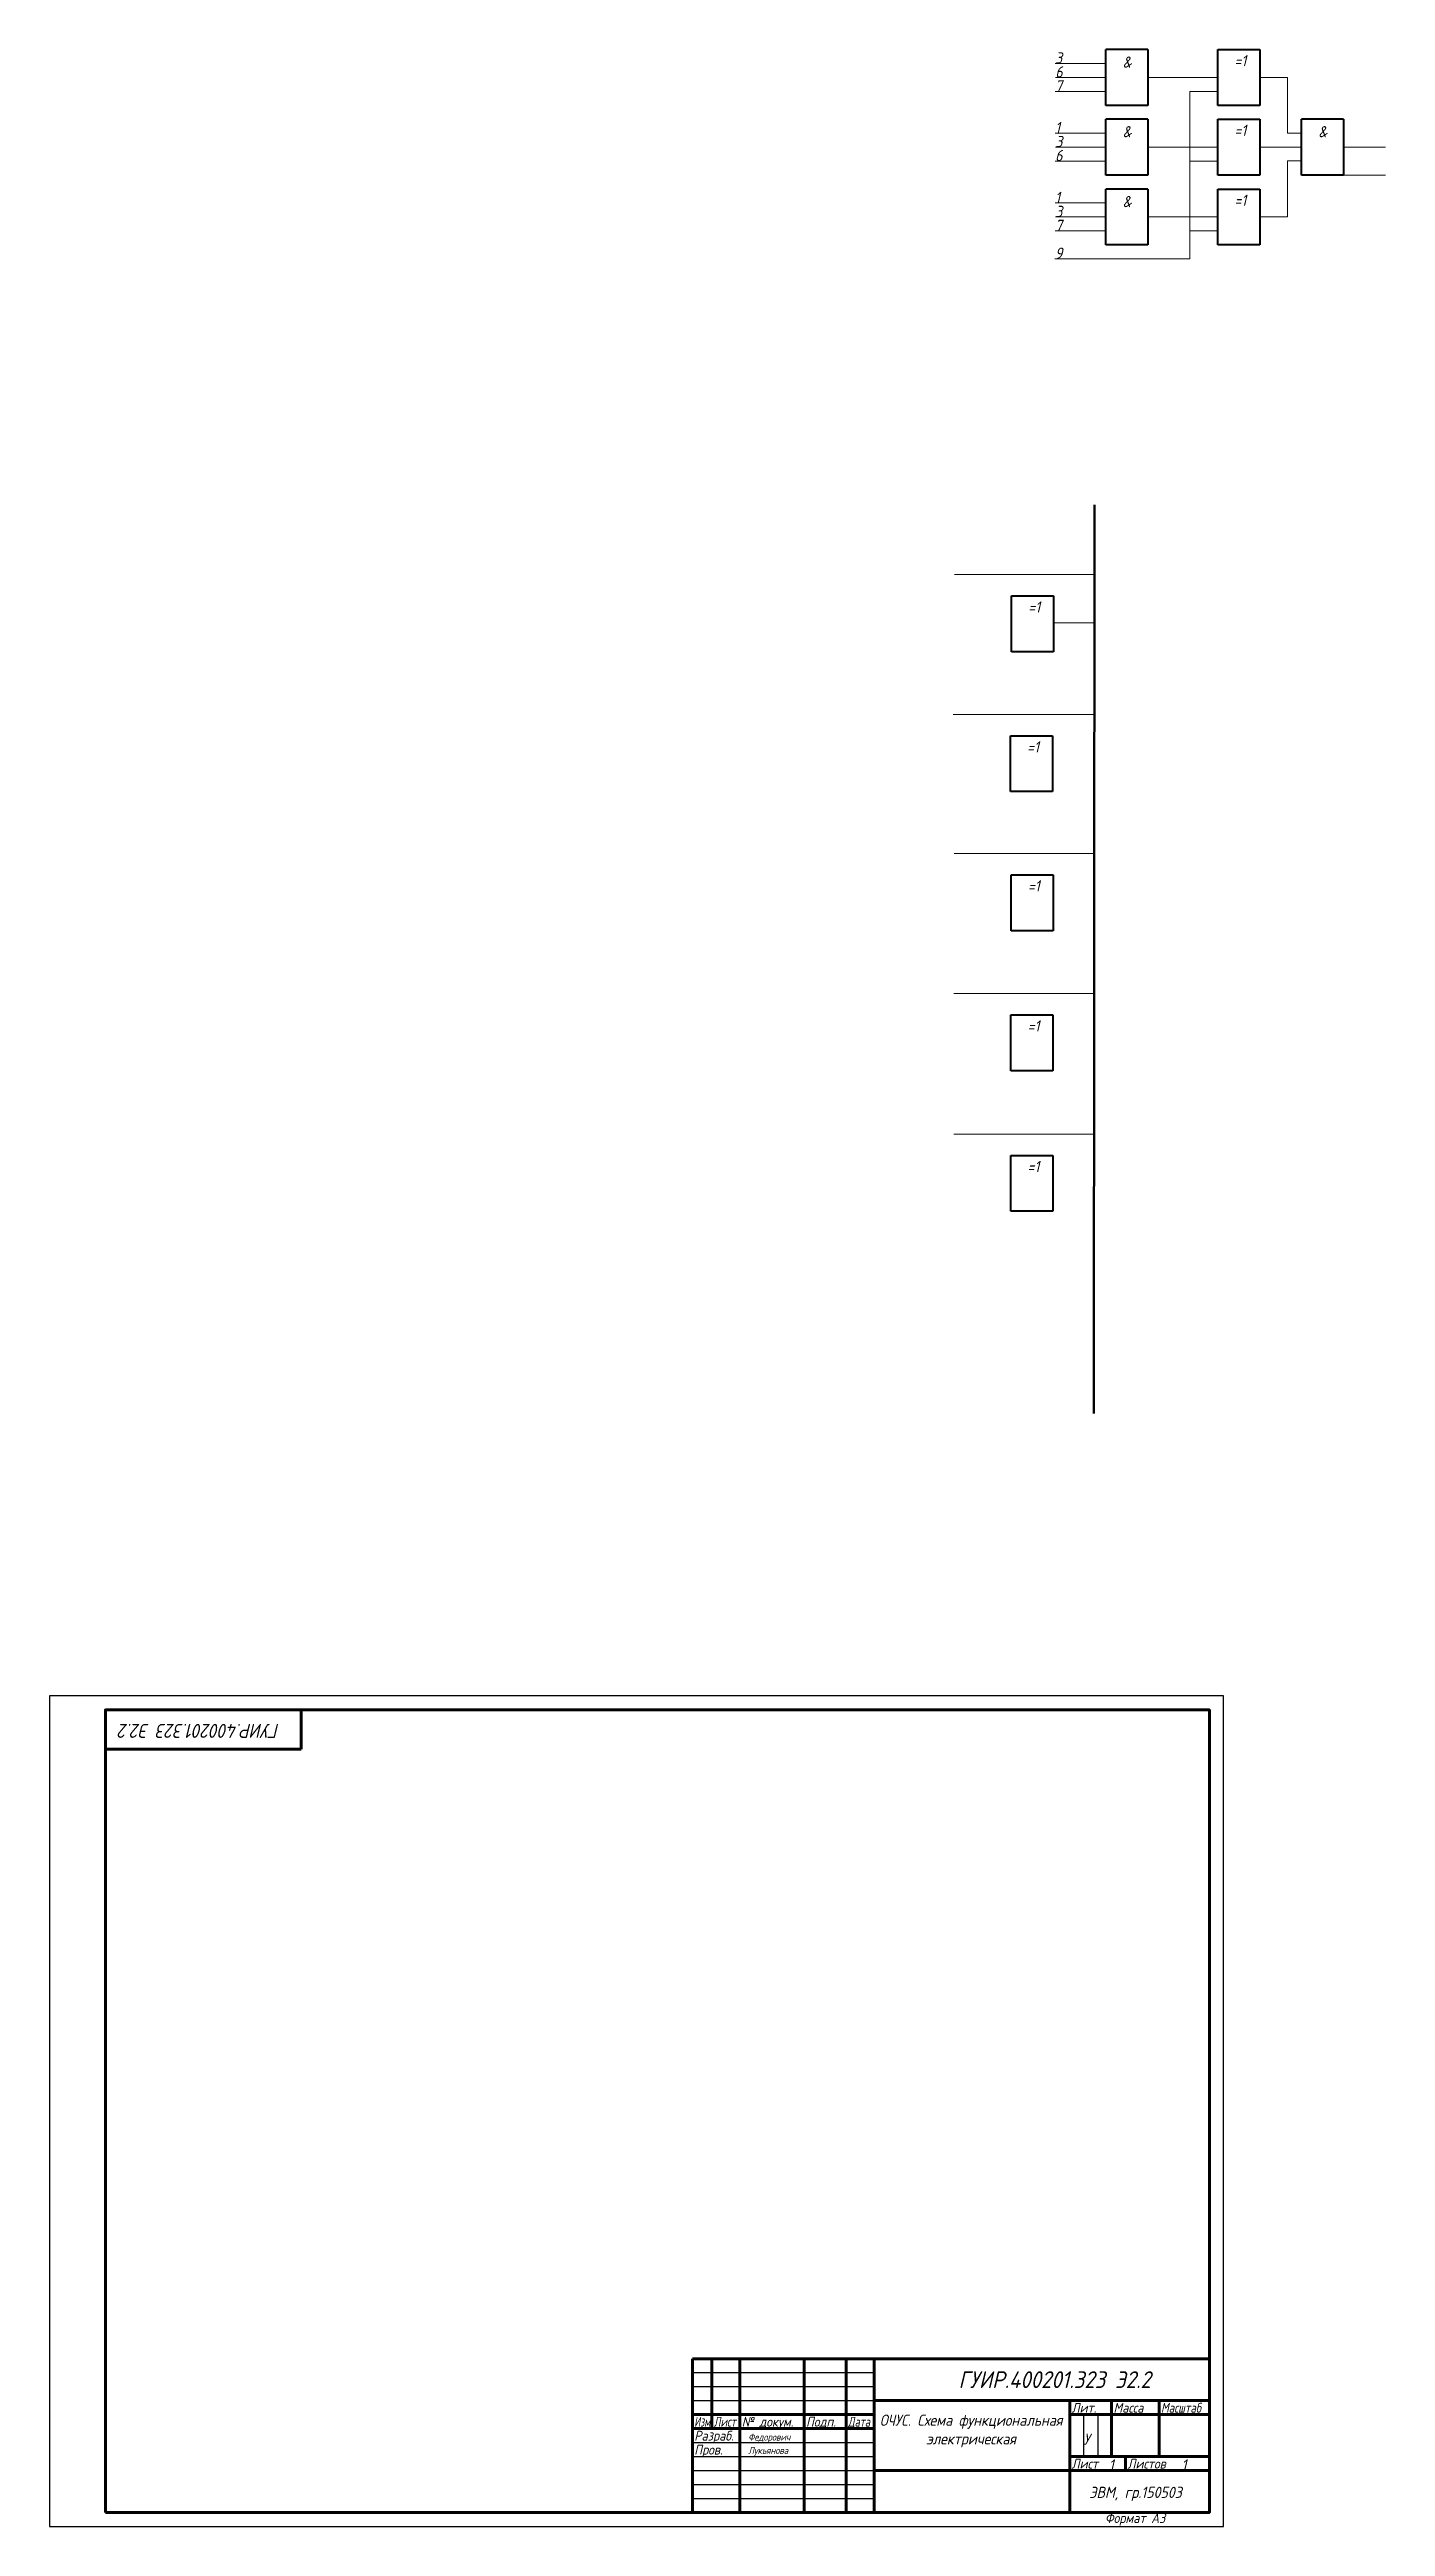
# Model space of a CAD drawing. Header units: millimetres. Extents: x 933 to 3512, y -240 to 1691.
# Drawn here: x 933 to 1411, y 416 to 1302 of the extents above; entities that cross this region are included whole.
import ezdxf

# ---------------------------------------------------------------- set-up
doc = ezdxf.new("R2010")
doc.units = ezdxf.units.MM
doc.header["$LTSCALE"] = 0.5
doc.layers.get('0').update_dxf_attribs({"lineweight": 60})
doc.layers.get('Defpoints').update_dxf_attribs({"color": 5})
doc.layers.add('4-текст', color=7, linetype='Continuous', true_color=0x00ad00)
doc.layers.add('провода', color=122, linetype='Continuous', lineweight=15)
doc.layers.add('фигуры', color=7, linetype='Continuous', lineweight=40)
doc.styles.get("Standard").update_dxf_attribs({"font": 'isocpeui.ttf', "width": 0.9})

msp = doc.modelspace()

# ---------------------------------------------------------------- texts
at = {"lineweight": -3, "width": 0.9}
msp.add_text('Формат А3', height=3.5, dxfattribs=at).set_placement((1310.51, 417.67))
at = {"insert": (1227.9, 456.42), "char_height": 4, "attachment_point": 1}
msp.add_mtext_dynamic_manual_height_columns('\\pxqc;ОЧУС. Схема функциональная электрическая', width=69.4534, gutter_width=20, heights=[22.24], dxfattribs=at)
at = {"layer": '4-текст', "lineweight": -3}
for s, width, p in [('Лит.', 0.9, (1298.57, 457.12)), ('Масса', 0.9, (1313.57, 457.12)), ('Масштаб', 0.8, (1330.57, 457.12)), ('Изм.', 0.7, (1163.57, 452.12)), ('Лист', 0.75, (1170.57, 452.12)), ('№ докум.', 0.9, (1180.57, 452.12)), ('Подп.', 0.9, (1203.57, 452.12)), ('Дата', 0.75, (1218.57, 452.12)), ('Разраб.', 0.9, (1163.57, 447.12)), ('Пров.', 0.9, (1163.57, 442.12)), ('Лист', 0.9, (1298.57, 437.12)), ('Листов', 0.9, (1318.57, 437.12))]:
    msp.add_text(s, height=3.5, dxfattribs=dict(at, width=width)).set_placement(p)
at = {"layer": 'провода', "width": 0.9}
for s, p in [('У', (1302.9, 445.62)), ('1', (1311.9, 436.42)), ('1', (1337.9, 436.42))]:
    msp.add_text(s, height=4, dxfattribs=at).set_placement(p)
at = {"layer": 'провода', "insert": (957.9, 700.92), "char_height": 5, "attachment_point": 6, "rotation": 180}
msp.add_mtext_dynamic_manual_height_columns('ГУИР.400201.323 Э2.2', width=70, gutter_width=20, heights=[0], dxfattribs=at)
at = {"layer": 'провода'}
for s, width, heights, insert, char_height, attachment_point in [('ГУИР.400201.323 Э2.2', 84.1599, [14.49], (1326.9, 468.92), 6, 6), ('Лукьянова', 23, [0], (1182.9, 444.87), 2.5, 1), ('Федорович', 23, [0], (1182.9, 449.62), 2.5, 1), ('ЭВМ, гр.150503', 50, [0], (1304.9, 430.62), 4, 1)]:
    msp.add_mtext_dynamic_manual_height_columns(s, width=width, gutter_width=20, heights=heights, dxfattribs=dict(at, insert=insert, char_height=char_height, attachment_point=attachment_point))
at = {"layer": 'фигуры', "width": 0.9}
for s, p in [('3', (1292.68, 1297.18)), ('6', (1292.76, 1292.18)), ('&', (1316.86, 1295.68)), ('=1', (1356.86, 1296.18)), ('7', (1292.7, 1287.18)), ('1', (1292.69, 1272.29)), ('3', (1292.77, 1267.29)), ('&', (1316.86, 1270.79)), ('=1', (1356.86, 1271.29)), ('&', (1386.86, 1270.79)), ('6', (1292.71, 1262.29)), ('1', (1292.68, 1247.3)), ('&', (1316.86, 1245.8)), ('=1', (1356.86, 1246.3)), ('3', (1292.76, 1242.3)), ('7', (1292.7, 1237.3)), ('9', (1292.67, 1227.35)), ('=1', (1283.12, 1100.82)), ('=1', (1282.7, 1050.79)), ('=1', (1282.96, 1001.07)), ('=1', (1282.87, 951)), ('=1', (1282.83, 900.74))]:
    msp.add_text(s, height=4, dxfattribs=at).set_placement(p)

# ---------------------------------------------------------------- linework, layer by layer
for p, q in [((952.9, 708.42), (952.9, 694.42)), ((1022.9, 694.42), (1022.9, 708.42)), ((952.9, 694.42), (1022.9, 694.42)), ((1297.9, 461.42), (1297.9, 456.42))]:
    msp.add_line(p, q)
at = {"lineweight": 60}
for p, q in [((1347.9, 476.42), (1162.9, 476.42)), ((1162.9, 421.42), (1162.9, 476.42)), ((1169.9, 476.42), (1169.9, 451.42)), ((1179.9, 421.42), (1179.9, 476.42)), ((1202.9, 476.42), (1202.9, 421.42)), ((1217.9, 421.42), (1217.9, 476.42)), ((1227.9, 476.42), (1227.9, 421.42)), ((1227.9, 461.42), (1347.9, 461.42)), ((1297.9, 421.42), (1297.9, 461.42)), ((1312.9, 461.42), (1312.9, 441.42)), ((1329.9, 441.42), (1329.9, 461.42)), ((1162.9, 456.42), (1227.9, 456.42)), ((1297.9, 456.42), (1347.9, 456.42)), ((1162.9, 451.42), (1227.9, 451.42)), ((1227.9, 436.42), (1347.9, 436.42)), ((1297.9, 441.42), (1347.9, 441.42)), ((1317.9, 436.42), (1317.9, 441.42))]:
    msp.add_line(p, q, dxfattribs=at)
at = {"lineweight": -3}
for p, q in [((1162.9, 471.42), (1227.9, 471.42)), ((1162.9, 466.42), (1227.9, 466.42)), ((1162.9, 461.42), (1227.9, 461.42)), ((1302.9, 441.42), (1302.9, 456.42)), ((1307.9, 456.42), (1307.9, 441.42)), ((1162.9, 446.42), (1227.9, 446.42)), ((1162.9, 441.42), (1227.9, 441.42)), ((1162.9, 436.42), (1227.9, 436.42)), ((1162.9, 431.42), (1227.9, 431.42)), ((1162.9, 426.42), (1227.9, 426.42))]:
    msp.add_line(p, q, dxfattribs=at)
at = {"lineweight": 60}
msp.add_lwpolyline([(952.9, 421.42), (1347.9, 421.42), (1347.9, 708.42), (952.9, 708.42)], close=True, dxfattribs=at)
at = {"layer": 'Defpoints'}
msp.add_lwpolyline([(932.9, 416.42), (1352.9, 416.42), (1352.9, 713.42), (932.9, 713.42)], close=True, dxfattribs=at)
at = {"layer": 'провода'}
for p, q in [((1350.86, 1302.18), (1350.86, 1292.18)), ((1310.86, 1297.18), (1292.68, 1297.18)), ((1310.86, 1287.18), (1292.7, 1287.18)), ((1310.86, 1292.18), (1292.76, 1292.18)), ((1325.86, 1292.18), (1334.86, 1292.18)), ((1334.86, 1292.18), (1328.63, 1292.18)), ((1350.86, 1292.18), (1334.86, 1292.18)), ((1350.86, 1287.18), (1340.86, 1287.18)), ((1340.86, 1262.29), (1340.86, 1287.18)), ((1365.86, 1292.18), (1375.86, 1292.18)), ((1375.86, 1292.18), (1375.86, 1272.29)), ((1310.86, 1272.29), (1292.69, 1272.29)), ((1310.86, 1267.29), (1292.77, 1267.29)), ((1325.86, 1267.29), (1350.86, 1267.29)), ((1350.86, 1267.29), (1328.63, 1267.29)), ((1365.86, 1267.29), (1380.86, 1267.29)), ((1375.86, 1272.29), (1380.86, 1272.29)), ((1380.86, 1267.29), (1380.86, 1272.29)), ((1380.86, 1267.29), (1380.86, 1262.29)), ((1395.86, 1267.29), (1410.86, 1267.29)), ((1310.86, 1262.29), (1292.71, 1262.29)), ((1350.86, 1262.29), (1340.86, 1262.29)), ((1340.86, 1237.3), (1340.86, 1262.29)), ((1375.86, 1242.3), (1375.86, 1262.32)), ((1375.86, 1262.32), (1380.86, 1262.32)), ((1395.86, 1257.29), (1410.86, 1257.29)), ((1310.86, 1247.3), (1292.68, 1247.3)), ((1310.86, 1242.3), (1292.76, 1242.3)), ((1325.86, 1242.3), (1334.86, 1242.3)), ((1350.86, 1242.3), (1328.63, 1242.3)), ((1365.86, 1242.3), (1375.86, 1242.3)), ((1310.86, 1237.3), (1292.7, 1237.3)), ((1350.86, 1237.3), (1340.86, 1237.3)), ((1340.86, 1237.3), (1340.86, 1227.3)), ((1340.86, 1227.3), (1292.61, 1227.3)), ((1256.67, 1114.39), (1306.68, 1114.39)), ((1292.05, 1097.17), (1306.76, 1097.17)), ((1256.25, 1064.35), (1306.27, 1064.35)), ((1256.51, 1014.64), (1306.53, 1014.64)), ((1256.42, 964.56), (1306.44, 964.56)), ((1256.38, 914.3), (1306.39, 914.3))]:
    msp.add_line(p, q, dxfattribs=at)
at = {"layer": 'фигуры', "lineweight": 40}
for p, q in [((1310.86, 1282.18), (1310.86, 1302.18)), ((1325.86, 1302.18), (1310.86, 1302.18)), ((1325.86, 1302.18), (1325.86, 1282.18)), ((1350.86, 1302.18), (1365.86, 1302.18)), ((1350.86, 1282.18), (1350.86, 1302.18)), ((1365.86, 1302.18), (1365.86, 1291.18)), ((1365.86, 1291.18), (1365.86, 1282.18)), ((1325.86, 1282.18), (1310.86, 1282.18)), ((1310.86, 1257.29), (1310.86, 1277.29)), ((1325.86, 1277.29), (1310.86, 1277.29)), ((1325.86, 1277.29), (1325.86, 1257.29)), ((1365.86, 1282.18), (1350.86, 1282.18)), ((1350.86, 1277.29), (1365.86, 1277.29)), ((1350.86, 1257.29), (1350.86, 1277.29)), ((1365.86, 1277.29), (1365.86, 1266.29)), ((1380.86, 1257.29), (1380.86, 1277.29)), ((1395.86, 1277.29), (1380.86, 1277.29)), ((1395.86, 1277.29), (1395.86, 1257.29)), ((1365.86, 1266.29), (1365.86, 1257.29)), ((1325.86, 1257.29), (1310.86, 1257.29)), ((1310.86, 1232.3), (1310.86, 1252.3)), ((1325.86, 1252.3), (1310.86, 1252.3)), ((1325.86, 1252.3), (1325.86, 1232.3)), ((1365.86, 1257.29), (1350.86, 1257.29)), ((1350.86, 1252.3), (1365.86, 1252.3)), ((1350.86, 1232.3), (1350.86, 1252.3)), ((1365.86, 1252.3), (1365.86, 1241.3)), ((1395.86, 1257.29), (1380.86, 1257.29)), ((1365.86, 1241.3), (1365.86, 1232.3)), ((1325.86, 1232.3), (1310.86, 1232.3)), ((1365.86, 1232.3), (1350.86, 1232.3)), ((1277.12, 1106.82), (1292.12, 1106.82)), ((1277.12, 1086.82), (1277.12, 1106.82)), ((1292.12, 1106.82), (1292.12, 1095.82)), ((1292.12, 1095.82), (1292.12, 1086.82)), ((1292.12, 1086.82), (1277.12, 1086.82)), ((1276.7, 1056.79), (1291.7, 1056.79)), ((1276.7, 1036.79), (1276.7, 1056.79)), ((1291.7, 1056.79), (1291.7, 1045.79)), ((1291.7, 1045.79), (1291.7, 1036.79)), ((1291.7, 1036.79), (1276.7, 1036.79)), ((1276.96, 1007.07), (1291.96, 1007.07)), ((1276.96, 987.07), (1276.96, 1007.07)), ((1291.96, 1007.07), (1291.96, 996.07)), ((1291.96, 996.07), (1291.96, 987.07)), ((1291.96, 987.07), (1276.96, 987.07)), ((1276.87, 957), (1291.87, 957)), ((1276.87, 937), (1276.87, 957)), ((1291.87, 957), (1291.87, 946)), ((1291.87, 946), (1291.87, 937)), ((1291.87, 937), (1276.87, 937)), ((1276.83, 906.74), (1291.83, 906.74)), ((1276.83, 886.74), (1276.83, 906.74)), ((1291.83, 906.74), (1291.83, 895.74)), ((1291.83, 895.74), (1291.83, 886.74)), ((1291.83, 886.74), (1276.83, 886.74))]:
    msp.add_line(p, q, dxfattribs=at)
at = {"layer": 'фигуры', "lineweight": 50}
msp.add_line((1306.82, 1139.41), (1306.58, 814.44), dxfattribs=at)

msp.set_redraw_order([(e.dxf.handle, doc.entitydb.next_handle()) for e in msp.query("TEXT MTEXT ATTDEF DIMENSION ARC_DIMENSION")])  # texts and dimensions are drawn at this point

doc.saveas('drawing.dxf')
